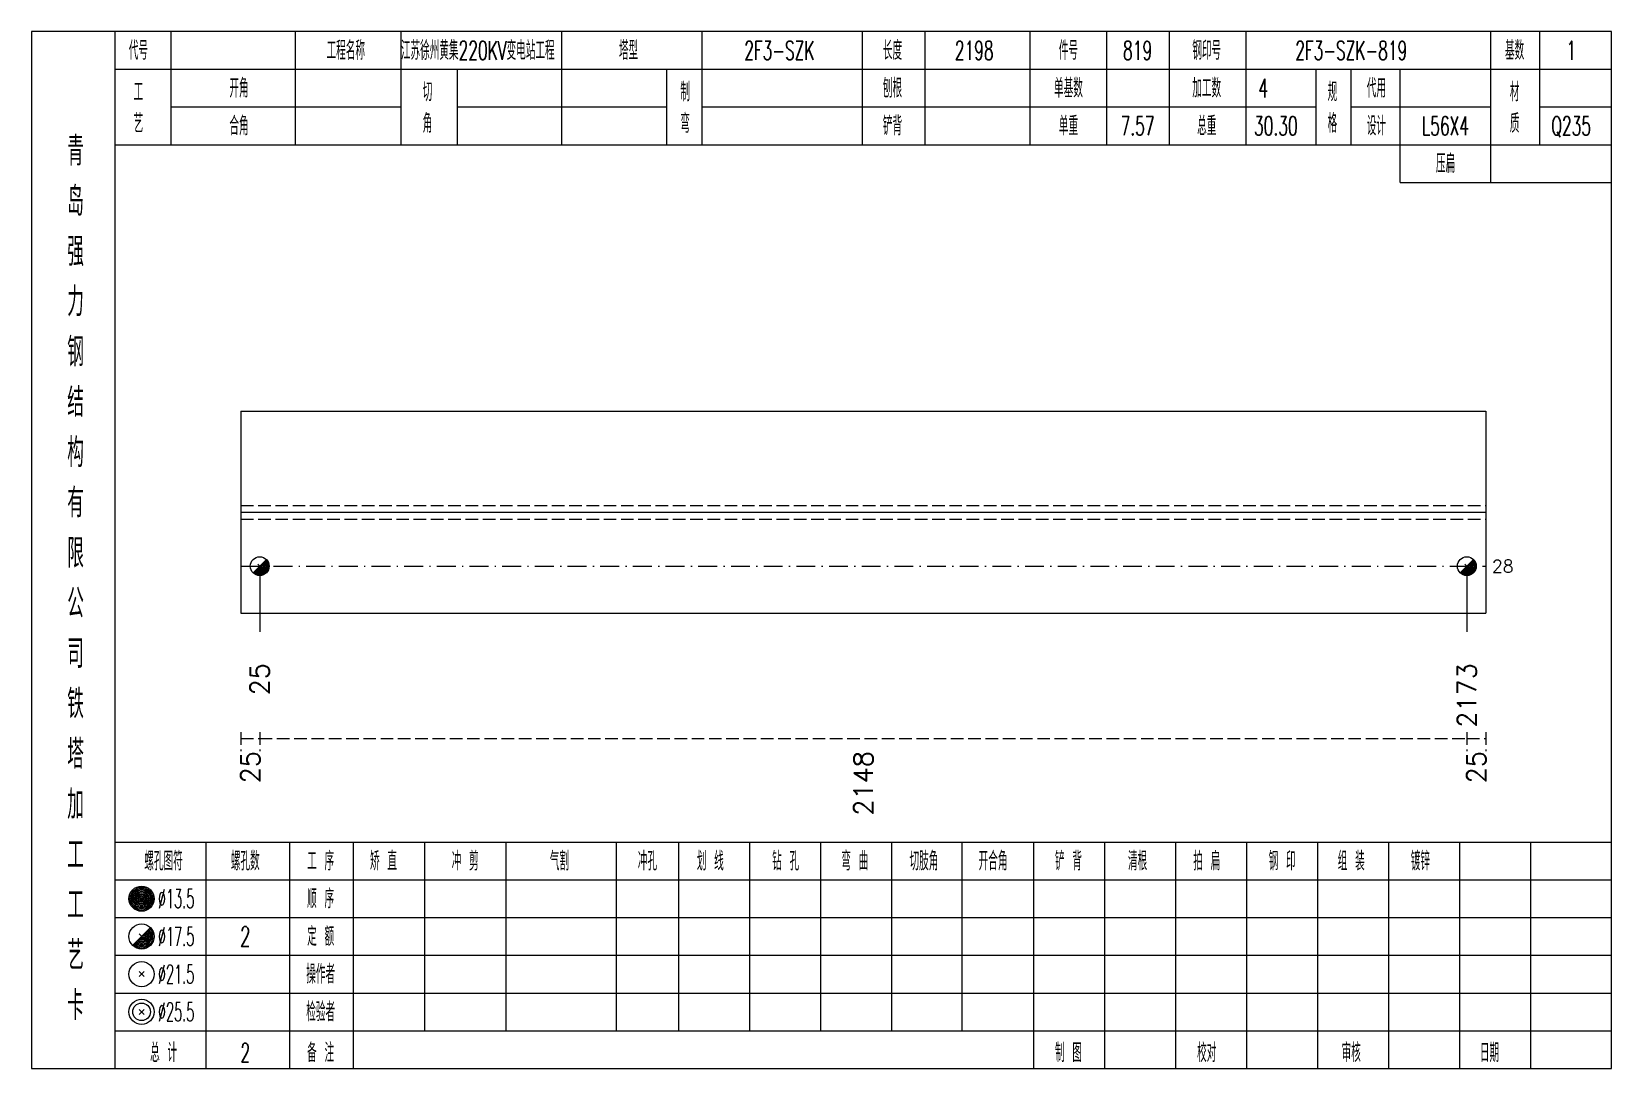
# Model space of a CAD drawing. Extents: x 0 to 4623, y -1159 to 4890.
# Drawn here: x 3736.8 to 3988.2, y 1350 to 1515 of the extents above; entities that cross this region are included whole.
import ezdxf
from ezdxf.enums import TextEntityAlignment as Align

# ---------------------------------------------------------------- set-up
doc = ezdxf.new("R2010")
doc.units = 0
doc.header["$MEASUREMENT"] = 0
doc.linetypes.add('一点画线', pattern=[5.2, 3, -1, 0.2, -1])
doc.linetypes.add('虚线', pattern=[2.75, 2, -0.75])
doc.layers.get('0').update_dxf_attribs({"linetype": 'CONTINUOUS', "lineweight": 25})
for name, color, linetype, lineweight in [('1', 7, 'CONTINUOUS', 25), ('4', 7, 'CONTINUOUS', 25), ('5', 7, 'CONTINUOUS', 25)]:
    doc.layers.add(name, color=color, linetype=linetype, lineweight=lineweight)
doc.styles.get("Standard").update_dxf_attribs({"font": 'simplex.shx', "width": 0.7, "height": 3, "bigfont": 'gbhzfs.shx'})

msp = doc.modelspace()

# ---------------------------------------------------------------- texts
at = {"color": 7, "linetype": 'Continuous', "lineweight": 13}
msp.add_text('28', height=2, dxfattribs=at).set_placement((3969.2, 1429.929), align=Align.MIDDLE_LEFT)
at = {"color": 8, "linetype": 'Continuous', "lineweight": 9}
for s, p in [('25', (3771.6, 1400.5)), ('2148', (3869.15, 1400.5)), ('25', (3966.7, 1400.5))]:
    msp.add_text(s, height=3, rotation=90, dxfattribs=at).set_placement(p, align=Align.MIDDLE_RIGHT)
at = {"layer": '1', "color": 7, "linetype": 'Continuous', "lineweight": 13}
for s, p in [('25', (3773.1, 1414.5)), ('2173', (3965.2, 1414.5))]:
    msp.add_text(s, height=3, rotation=90, dxfattribs=at).set_placement(p, align=Align.MIDDLE_RIGHT)
at = {"layer": '4', "color": 1, "linetype": 'Continuous', "lineweight": 13}
for s, height, width, p in [('代号', 3, 0.6, (3753.8, 1512)), ('工程名称', 3, 0.6, (3786.8, 1512)), ('江苏徐州黄集220KV变电站工程', 3, 0.6, (3807.8, 1512)), ('塔型', 3, 0.6, (3831.8, 1512)), ('2F3-SZK', 3, 0.6, (3855.8, 1512)), ('长度', 3, 0.6, (3873.8, 1512)), ('2198', 3, 0.6, (3886.8, 1512)), ('件号', 3, 0.6, (3901.8, 1512)), ('819', 3, 0.6, (3912.8, 1512)), ('钢印号', 3, 0.6, (3923.8, 1512)), ('2F3-SZK-819', 3, 0.6, (3946.8, 1512)), ('基数', 3, 0.6, (3972.8, 1512)), ('1', 3, 0.6, (3981.8, 1512)), ('工', 3, 0.6, (3753.8, 1505.4)), ('开角', 3, 0.6, (3769.8, 1506)), ('切', 3, 0.6, (3799.8, 1505.4)), ('制', 3, 0.6, (3840.8, 1505.4)), ('刨根', 3, 0.6, (3873.8, 1506)), ('单基数', 3, 0.6, (3901.8, 1506)), ('加工数', 3, 0.6, (3923.8, 1506)), ('4', 3, 0.6, (3932.8, 1506)), ('规', 3, 0.6, (3943.8, 1505.4)), ('代用', 3, 0.6, (3950.8, 1506)), ('材', 3, 0.6, (3972.8, 1505.4)), ('艺', 3, 0.6, (3753.8, 1500.4)), ('合角', 3, 0.6, (3769.8, 1500)), ('角', 3, 0.6, (3799.8, 1500.4)), ('弯', 3, 0.6, (3840.8, 1500.4)), ('铲背', 3, 0.6, (3873.8, 1500)), ('单重', 3, 0.6, (3901.8, 1500)), ('7.57', 3, 0.6, (3912.8, 1500)), ('总重', 3, 0.6, (3923.8, 1500)), ('30.30', 3, 0.6, (3934.8, 1500)), ('格', 3, 0.6, (3943.8, 1500.4)), ('设计', 3, 0.6, (3950.8, 1500)), ('L56X4', 3, 0.6, (3961.8, 1500)), ('质', 3, 0.6, (3972.8, 1500.4)), ('Q235', 3, 0.6, (3981.8, 1500)), ('青', 4.6, 0.8, (3743.8, 1496)), ('压扁', 3, 0.6, (3961.8, 1494)), ('岛', 4.6, 0.8, (3743.8, 1488)), ('强', 4.6, 0.8, (3743.8, 1480)), ('力', 4.6, 0.8, (3743.8, 1472)), ('钢', 4.6, 0.8, (3743.8, 1464)), ('结', 4.6, 0.8, (3743.8, 1456)), ('构', 4.6, 0.8, (3743.8, 1448)), ('有', 4.6, 0.8, (3743.8, 1440)), ('限', 4.6, 0.8, (3743.8, 1432)), ('公', 4.6, 0.8, (3743.8, 1424)), ('司', 4.6, 0.8, (3743.8, 1416)), ('铁', 4.6, 0.8, (3743.8, 1408)), ('塔', 4.6, 0.8, (3743.8, 1400)), ('加', 4.6, 0.8, (3743.8, 1392)), ('工', 4.6, 0.8, (3743.8, 1384)), ('螺孔图符', 3, 0.6, (3757.8, 1383)), ('螺孔数', 3, 0.6, (3770.8, 1383)), ('工 序', 3, 0.6, (3782.8, 1383)), ('矫 直', 3, 0.6, (3792.8, 1383)), ('冲 剪', 3, 0.6, (3805.8, 1383)), ('气割', 3, 0.6, (3820.8, 1383)), ('冲孔', 3, 0.6, (3834.8, 1383)), ('划 线', 3, 0.6, (3844.8, 1383)), ('钻 孔', 3, 0.6, (3856.8, 1383)), ('弯 曲', 3, 0.6, (3867.8, 1383)), ('切肢角', 3, 0.6, (3878.8, 1383)), ('开合角', 3, 0.6, (3889.8, 1383)), ('铲 背', 3, 0.6, (3901.8, 1383)), ('清根', 3, 0.6, (3912.8, 1383)), ('拍 扁', 3, 0.6, (3923.8, 1383)), ('钢 印', 3, 0.6, (3935.8, 1383)), ('组 装', 3, 0.6, (3946.8, 1383)), ('镀锌', 3, 0.6, (3957.8, 1383)), ('工', 4.6, 0.8, (3743.8, 1376)), ('%%C13.5', 3, 0.5, (3759.8, 1377)), ('顺 序', 3, 0.6, (3782.8, 1377)), ('定 额', 3, 0.6, (3782.8, 1371)), ('艺', 4.6, 0.8, (3743.8, 1368)), ('%%C17.5', 3, 0.5, (3759.8, 1371)), ('2', 3.2, 0.6, (3770.8, 1371)), ('%%C21.5', 3, 0.5, (3759.8, 1365)), ('操作者', 3, 0.6, (3782.8, 1365)), ('卡', 4.6, 0.8, (3743.8, 1360)), ('%%C25.5', 3, 0.5, (3759.8, 1359)), ('检验者', 3, 0.6, (3782.8, 1359)), ('总 计', 3, 0.6, (3757.8, 1352.5)), ('2', 3, 0.6, (3770.8, 1352.5)), ('备 注', 3, 0.6, (3782.8, 1352.5)), ('制 图', 3, 0.6, (3901.8, 1352.5)), ('校对', 3, 0.6, (3923.8, 1352.5)), ('审核', 3, 0.6, (3946.8, 1352.5)), ('日期', 3, 0.6, (3968.8, 1352.5))]:
    msp.add_text(s, height=height, dxfattribs=dict(at, width=width)).set_placement(p, align=Align.MIDDLE_CENTER)

# ---------------------------------------------------------------- blocks, each defined once
blk = doc.blocks.new('孔17.5')
at = {"layer": '5', "color": 7, "linetype": 'Continuous', "lineweight": 13}
for p, q in [((-0.707, -0.707), (0.707, 0.707)), ((-0.2, 0.2), (0.2, -0.2))]:
    blk.add_line(p, q, dxfattribs=at)
blk.add_circle((0, 0), 1, dxfattribs=at)
for radius in [0.9, 0.8, 0.7, 0.6, 0.5, 0.4, 0.3, 0.2, 0.1]:
    blk.add_arc((0, 0), radius, 225, 45, dxfattribs=at)

# ---------------------------------------------------------------- linework, layer by layer
at = {"color": 7, "linetype": 'Continuous', "lineweight": 18}
for p, q in [((3770.1, 1454.571), (3770.1, 1422.429)), ((3770.1, 1454.571), (3968.2, 1454.571)), ((3968.2, 1454.571), (3968.2, 1422.429)), ((3770.1, 1438.5), (3968.2, 1438.5))]:
    msp.add_line(p, q, dxfattribs=at)
at = {"color": 1, "linetype": '虚线', "lineweight": 18}
for p, q in [((3770.1, 1439.571), (3968.2, 1439.571)), ((3770.1, 1437.429), (3968.2, 1437.429))]:
    msp.add_line(p, q, dxfattribs=at)
at = {"color": 3, "linetype": '一点画线', "lineweight": 13}
msp.add_line((3770.1, 1429.929), (3968.2, 1429.929), dxfattribs=at)
at = {"color": 7, "linetype": 'Continuous', "lineweight": 13}
for p, q in [((3773.1, 1429.929), (3773.1, 1419.5)), ((3965.2, 1429.929), (3965.2, 1419.5))]:
    msp.add_line(p, q, dxfattribs=at)
at = {"color": 8, "linetype": '虚线', "lineweight": 9}
for p, q in [((3770.1, 1403.5), (3770.1, 1400.5)), ((3773.1, 1403.5), (3773.1, 1400.5)), ((3773.1, 1403.5), (3773.1, 1400.5)), ((3965.2, 1403.5), (3965.2, 1400.5)), ((3965.2, 1403.5), (3965.2, 1400.5)), ((3968.2, 1403.5), (3968.2, 1400.5)), ((3770.1, 1402.5), (3773.1, 1402.5)), ((3773.1, 1402.5), (3965.2, 1402.5)), ((3965.2, 1402.5), (3968.2, 1402.5))]:
    msp.add_line(p, q, dxfattribs=at)
at = {"layer": '1', "color": 7, "linetype": 'Continuous', "lineweight": 18}
msp.add_line((3770.1, 1422.429), (3968.2, 1422.429), dxfattribs=at)
at = {"layer": '4', "color": 1, "linetype": 'Continuous', "lineweight": 18}
for p, q in [((3750.1, 1350), (3750.1, 1515)), ((3759, 1497), (3759, 1515)), ((3778.8, 1497), (3778.8, 1515)), ((3795.6, 1497), (3795.6, 1515)), ((3821.2, 1497), (3821.2, 1515)), ((3843.5, 1497), (3843.5, 1515)), ((3869, 1497), (3869, 1515)), ((3879, 1497), (3879, 1515)), ((3895.7, 1497), (3895.7, 1515)), ((3907.9, 1497), (3907.9, 1515)), ((3917.9, 1497), (3917.9, 1515)), ((3930.1, 1497), (3930.1, 1515)), ((3969, 1491), (3969, 1515)), ((3976.8, 1497), (3976.8, 1515)), ((3750.1, 1509), (3988.2, 1509)), ((3804.6, 1497), (3804.6, 1509)), ((3837.9, 1497), (3837.9, 1509)), ((3941.2, 1497), (3941.2, 1509)), ((3946.8, 1497), (3946.8, 1509)), ((3954.6, 1491), (3954.6, 1509)), ((3759, 1503), (3795.6, 1503)), ((3804.6, 1503), (3837.9, 1503)), ((3843.5, 1503), (3941.2, 1503)), ((3946.8, 1503), (3969, 1503)), ((3976.8, 1503), (3988.2, 1503)), ((3750.1, 1497), (3988.2, 1497)), ((3954.6, 1491), (3988.2, 1491)), ((3750.1, 1386), (3988.2, 1386)), ((3764.6, 1350), (3764.6, 1386)), ((3777.9, 1350), (3777.9, 1386)), ((3788, 1350), (3788, 1386)), ((3799.4, 1356), (3799.4, 1386)), ((3812.3, 1356), (3812.3, 1386)), ((3829.9, 1356), (3829.9, 1386)), ((3839.8, 1356), (3839.8, 1386)), ((3851.1, 1356), (3851.1, 1386)), ((3862.4, 1356), (3862.4, 1386)), ((3873.7, 1356), (3873.7, 1386)), ((3884.9, 1356), (3884.9, 1386)), ((3896.3, 1356), (3896.3, 1386)), ((3907.6, 1356), (3907.6, 1386)), ((3918.9, 1356), (3918.9, 1386)), ((3930.2, 1356), (3930.2, 1386)), ((3941.5, 1356), (3941.5, 1386)), ((3952.8, 1356), (3952.8, 1386)), ((3964.1, 1356), (3964.1, 1386)), ((3975.4, 1356), (3975.4, 1386)), ((3750.1, 1380), (3988.2, 1380)), ((3750.1, 1374), (3988.2, 1374)), ((3750.1, 1368), (3988.2, 1368)), ((3750.1, 1362), (3988.2, 1362)), ((3750.1, 1356), (3988.2, 1356)), ((3896.3, 1350), (3896.3, 1356)), ((3907.6, 1350), (3907.6, 1356)), ((3918.9, 1350), (3918.9, 1356)), ((3930.2, 1350), (3930.2, 1356)), ((3941.5, 1350), (3941.5, 1356)), ((3952.8, 1350), (3952.8, 1356)), ((3964.1, 1350), (3964.1, 1356)), ((3975.4, 1350), (3975.4, 1356))]:
    msp.add_line(p, q, dxfattribs=at)
at = {"layer": '4', "color": 7, "linetype": 'Continuous', "lineweight": 13}
for p, q in [((3754.1, 1376.8), (3754.5, 1377.2)), ((3754.5, 1376.8), (3754.1, 1377.2)), ((3752.886, 1369.586), (3755.714, 1372.414)), ((3753.9, 1371.4), (3754.7, 1370.6)), ((3753.9, 1364.6), (3754.7, 1365.4)), ((3753.9, 1365.4), (3754.7, 1364.6)), ((3753.9, 1358.6), (3754.7, 1359.4)), ((3753.9, 1359.4), (3754.7, 1358.6))]:
    msp.add_line(p, q, dxfattribs=at)
at = {"layer": '4', "color": 1, "linetype": 'Continuous', "lineweight": 18}
msp.add_lwpolyline([(3736.8, 1515), (3736.8, 1350), (3988.2, 1350), (3988.2, 1515)], close=True, dxfattribs=at)
at = {"layer": '4', "color": 7, "linetype": 'Continuous', "lineweight": 13}
for centre, radius in [((3754.3, 1377), 2), ((3754.3, 1377), 1.8), ((3754.3, 1377), 1.6), ((3754.3, 1377), 1.4), ((3754.3, 1377), 1.2), ((3754.3, 1377), 1), ((3754.3, 1377), 0.8), ((3754.3, 1377), 0.6), ((3754.3, 1377), 0.4), ((3754.3, 1377), 0.2), ((3754.3, 1371), 2), ((3754.3, 1365), 2), ((3754.3, 1359), 2), ((3754.3, 1359), 1.4)]:
    msp.add_circle(centre, radius, dxfattribs=at)
for radius in [1.8, 1.6, 1.4, 1.2, 1, 0.8, 0.6, 0.4, 0.2]:
    msp.add_arc((3754.3, 1371), radius, 225, 45, dxfattribs=at)

# ---------------------------------------------------------------- block references
at = {"layer": '1', "color": 7, "linetype": 'Continuous', "lineweight": 13, "xscale": 1.5, "yscale": 1.5, "zscale": 1.5}
for p in [(3773.1, 1429.929), (3965.2, 1429.929)]:
    msp.add_blockref('孔17.5', p, dxfattribs=at)

msp.set_redraw_order([(e.dxf.handle, doc.entitydb.next_handle()) for e in msp.query("TEXT MTEXT ATTDEF DIMENSION ARC_DIMENSION")])  # texts and dimensions are drawn at this point

doc.saveas('drawing.dxf')
